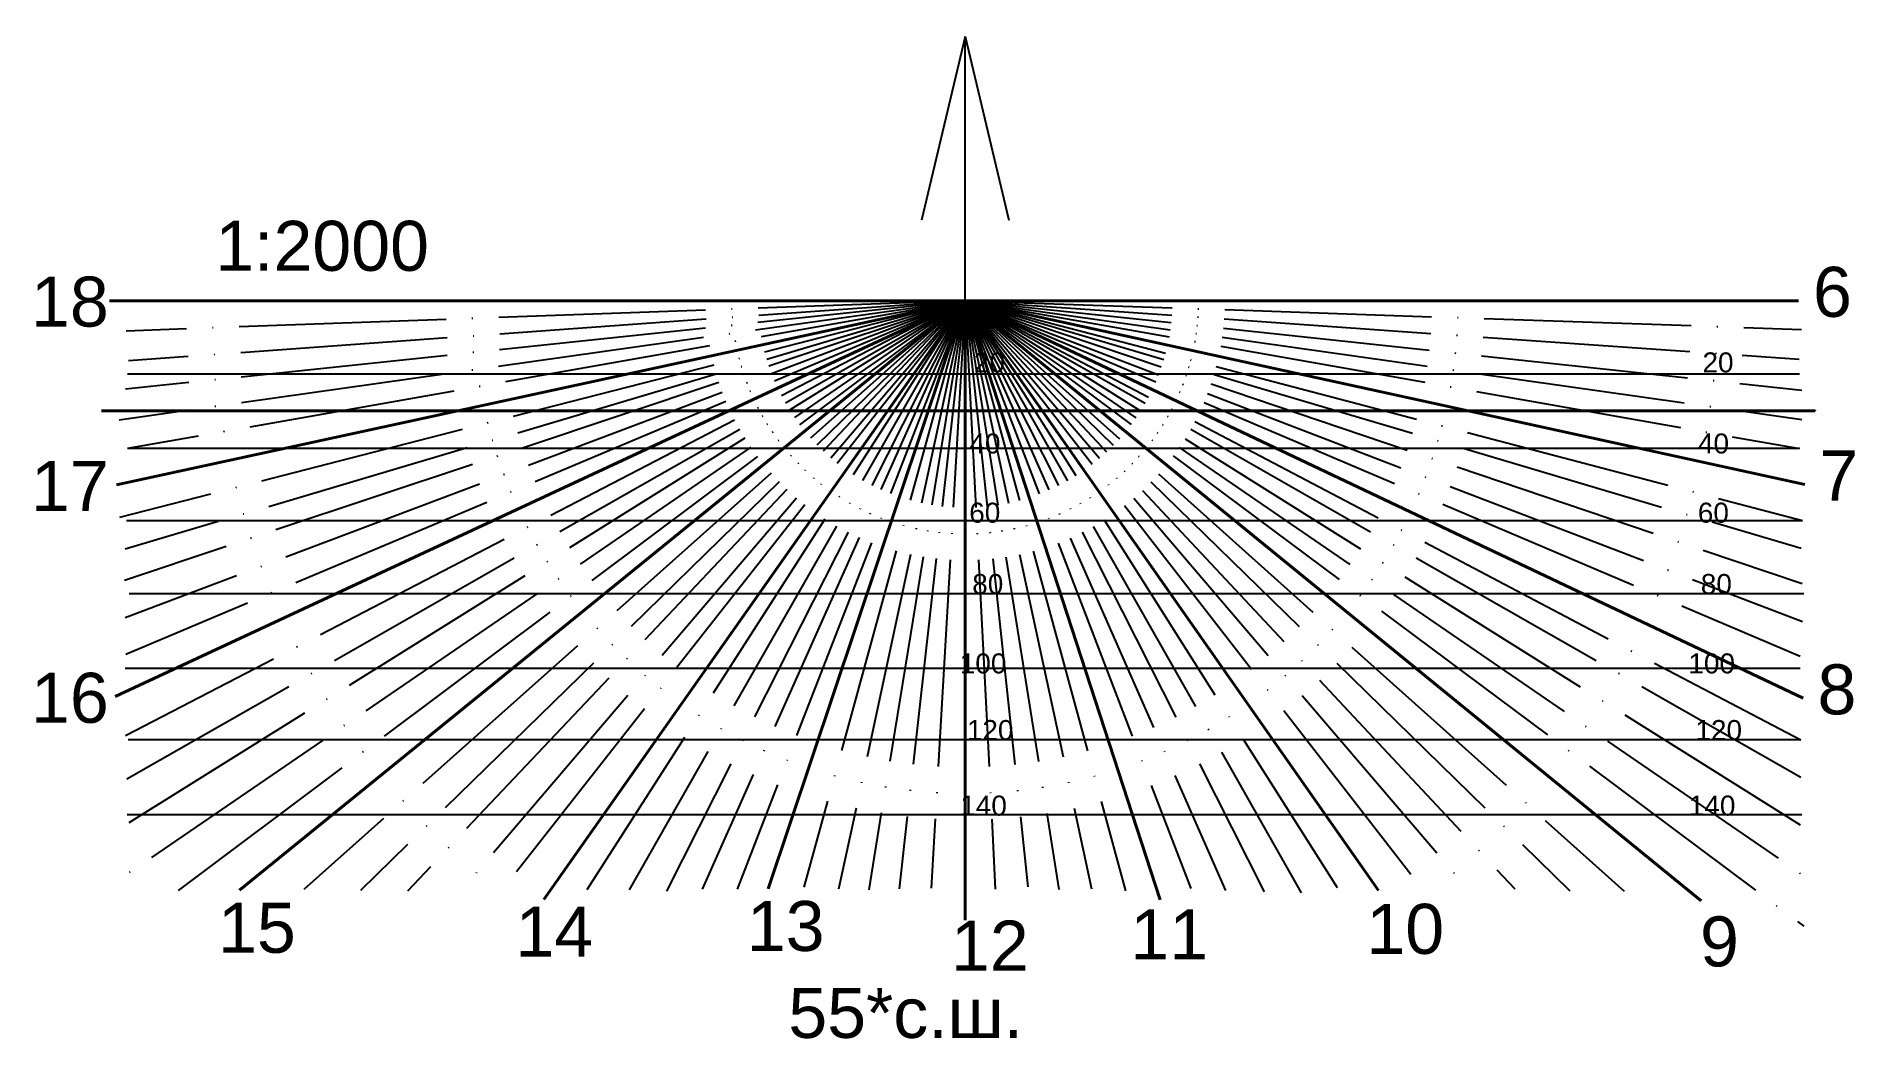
# Model space of a CAD drawing. Header units: millimetres. Extents: x 3866 to 29370, y -8151 to 9491.
# Drawn here: x 11765.6 to 11976.4, y -6067.5 to -5951.2 of the extents above; entities that cross this region are included whole.
import ezdxf

# ---------------------------------------------------------------- set-up
doc = ezdxf.new("R2010")
doc.units = ezdxf.units.MM
doc.linetypes.add('ACAD_ISO04W100', pattern=[30, 24, -3, 0, -3])
doc.layers.add('ВДМ', color=7, linetype='Continuous')
doc.styles.get("Standard").update_dxf_attribs({"font": 'arial.ttf'})

msp = doc.modelspace()

# ---------------------------------------------------------------- texts
at = {"layer": 'ВДМ', "attachment_point": 1}
for s, insert, char_height in [('1:2000', (11786.378, -5972.627), 5.8), ('18', (11765.029, -5979.092), 5.8), ('6', (11971.595, -5977.963), 5.8), ('20', (11874.321, -5987.887), 2.32), ('20', (11958.778, -5987.887), 2.32), ('40', (11873.803, -5997.289), 2.32), ('40', (11958.26, -5997.289), 2.32), ('17', (11765.029, -6000.473), 5.8), ('7', (11972.322, -5999.262), 5.8), ('60', (11873.783, -6005.312), 2.32), ('60', (11958.24, -6005.312), 2.32), ('80', (11874.131, -6013.587), 2.32), ('80', (11958.588, -6013.587), 2.32), ('100', (11872.687, -6022.794), 2.32), ('100', (11957.144, -6022.794), 2.32), ('16', (11765.029, -6025.04), 5.8), ('8', (11972.116, -6024.063), 5.8), ('120', (11873.504, -6030.522), 2.32), ('120', (11957.961, -6030.522), 2.32), ('140', (11872.738, -6039.284), 2.32), ('140', (11957.195, -6039.284), 2.32), ('15', (11786.709, -6051.714), 5.8), ('14', (11821.182, -6052.152), 5.8), ('13', (11848.001, -6051.501), 5.8), ('11', (11892.459, -6052.488), 5.8), ('10', (11919.822, -6051.837), 5.8), ('9', (11958.498, -6053.295), 5.8), ('12', (11871.672, -6053.778), 5.8), ('55*с.ш.', (11852.812, -6061.587), 5.8)]:
    msp.add_mtext_dynamic_manual_height_columns(s, width=4.32334, gutter_width=12.5, heights=[0], dxfattribs=dict(at, insert=insert, char_height=char_height))

# ---------------------------------------------------------------- linework, layer by layer
for points in [[(11873.314, -5951.235), (11868.241, -5972.538)], [(11873.314, -5984.39), (11873.314, -5951.235)], [(11873.314, -5951.235), (11878.387, -5972.538)], [(11776.203, -5990.378), (11970.044, -5990.378)], [(11970.044, -5999.049), (11776.212, -5999.049)], [(11776.083, -6007.365), (11970.359, -6007.365)], [(11970.516, -6015.873), (11776.405, -6015.873)], [(11775.954, -6024.519), (11970.125, -6024.519)], [(11970.167, -6032.832), (11776.27, -6032.832)], [(11776.162, -6041.485), (11970.316, -6041.485)]]:
    msp.add_lwpolyline(points)
at = {"lineweight": 40}
for points in [[(11873.314, -5981.888), (11774.126, -5981.888)], [(11873.314, -5981.888), (11774.792, -6027.809)], [(11873.314, -5981.888), (11774.924, -6003.26)], [(11873.314, -5981.888), (11789.203, -6050.232)], [(11873.314, -5981.888), (11824.465, -6051.34)], [(11873.314, -5981.888), (11850.478, -6050.11)], [(11873.314, -5981.888), (11873.314, -6053.737)], [(11873.314, -5981.888), (11969.918, -5981.888)], [(11873.314, -5981.888), (11970.644, -6003.187)], [(11873.314, -5981.888), (11970.438, -6027.988)], [(11873.314, -5981.888), (11958.634, -6051.488)], [(11873.314, -5981.888), (11921.24, -6050.278)], [(11873.314, -5981.888), (11895.902, -6051.38)]]:
    msp.add_lwpolyline(points, dxfattribs=at)
at = {"linetype": 'ACAD_ISO04W100'}
for points in [[(11872.783, -5981.971), (11775.249, -5995.731)], [(11873.318, -5981.883), (11775.284, -6007.03)], [(11873.315, -5981.887), (11775.661, -6042.906)], [(11873.313, -5981.89), (11775.846, -6014.329)], [(11873.317, -5981.882), (11775.884, -6048.589)], [(11873.32, -5981.88), (11775.946, -6018.674)], [(11873.319, -5981.885), (11775.954, -6010.699)], [(11873.314, -5981.88), (11775.988, -6032.347)], [(11873.136, -5981.921), (11775.993, -5992.153)], [(11873.314, -5981.885), (11776.03, -6022.914)], [(11873.301, -5981.897), (11776.075, -5985.408)], [(11873.313, -5981.889), (11776.135, -6037.37)], [(11873.311, -5981.891), (11776.212, -5999.049)], [(11873.321, -5981.893), (11776.339, -5988.862)], [(11873.319, -5981.891), (11782.078, -6050.299)], [(11873.32, -5981.89), (11796.653, -6050.16)], [(11873.307, -5981.891), (11803.211, -6050.303)], [(11873.32, -5981.885), (11808.68, -6050.347)], [(11873.317, -5981.889), (11814.947, -6050.213)], [(11873.312, -5981.887), (11819.599, -6050.29)], [(11873.31, -5981.886), (11829.465, -6050.204)], [(11873.314, -5981.888), (11834.351, -6050.202)], [(11873.314, -5981.888), (11838.692, -6050.359)], [(11873.314, -5981.888), (11842.818, -6050.14)], [(11873.314, -5981.888), (11846.868, -6050.12)], [(11873.314, -5981.888), (11854.615, -6049.885)], [(11873.314, -5981.888), (11858.643, -6050.128)], [(11873.314, -5981.888), (11862.133, -6050.218)], [(11873.314, -5981.888), (11865.667, -6050.095)], [(11873.314, -5981.888), (11869.386, -6050.001)], [(11873.314, -5981.888), (11970.359, -6007.365)], [(11873.314, -5981.888), (11970.213, -6010.608)], [(11873.314, -5981.888), (11970.346, -6014.684)], [(11873.314, -5981.888), (11970.358, -6019.096)], [(11873.314, -5981.888), (11970.125, -6023.105)], [(11873.314, -5981.888), (11970.167, -6032.832)], [(11873.314, -5981.888), (11970.201, -6037.14)], [(11873.314, -5981.888), (11970.316, -6042.813)], [(11873.314, -5981.888), (11970.334, -6048.461)], [(11873.314, -5981.888), (11970.54, -6054.427)], [(11873.314, -5981.888), (11949.712, -6050.361)], [(11873.314, -5981.888), (11943.417, -6050.324)], [(11873.314, -5981.888), (11937.025, -6050.104)], [(11873.314, -5981.888), (11931.638, -6050.238)], [(11873.314, -5981.888), (11926.334, -6050.153)], [(11873.314, -5981.888), (11970.044, -5999.049)], [(11873.314, -5981.888), (11970.282, -5995.668)], [(11873.314, -5981.888), (11970.297, -5992.25)], [(11873.314, -5981.888), (11969.988, -5988.673)], [(11873.314, -5981.888), (11970.254, -5985.224)], [(11873.314, -5981.888), (11916.43, -6049.943)], [(11873.314, -5981.888), (11912.267, -6050.544)], [(11873.314, -5981.888), (11907.97, -6050.447)], [(11873.314, -5981.888), (11903.508, -6050.281)], [(11873.314, -5981.888), (11899.457, -6050.044)], [(11873.314, -5981.888), (11891.903, -6050.321)], [(11873.314, -5981.888), (11887.939, -6050.086)], [(11873.314, -5981.888), (11884.17, -6050.174)], [(11873.314, -5981.888), (11880.583, -6049.849)], [(11873.314, -5981.888), (11876.804, -6050.138)]]:
    msp.add_lwpolyline(points, dxfattribs=at)
at = {"color": 2, "lineweight": 40}
msp.add_lwpolyline([(11971.818, -5994.678), (11971.818, -5994.678), (11773.184, -5994.678)], dxfattribs=at)

msp.set_redraw_order([(e.dxf.handle, doc.entitydb.next_handle()) for e in msp.query("TEXT MTEXT ATTDEF DIMENSION ARC_DIMENSION")])  # texts and dimensions are drawn at this point

doc.saveas('drawing.dxf')
